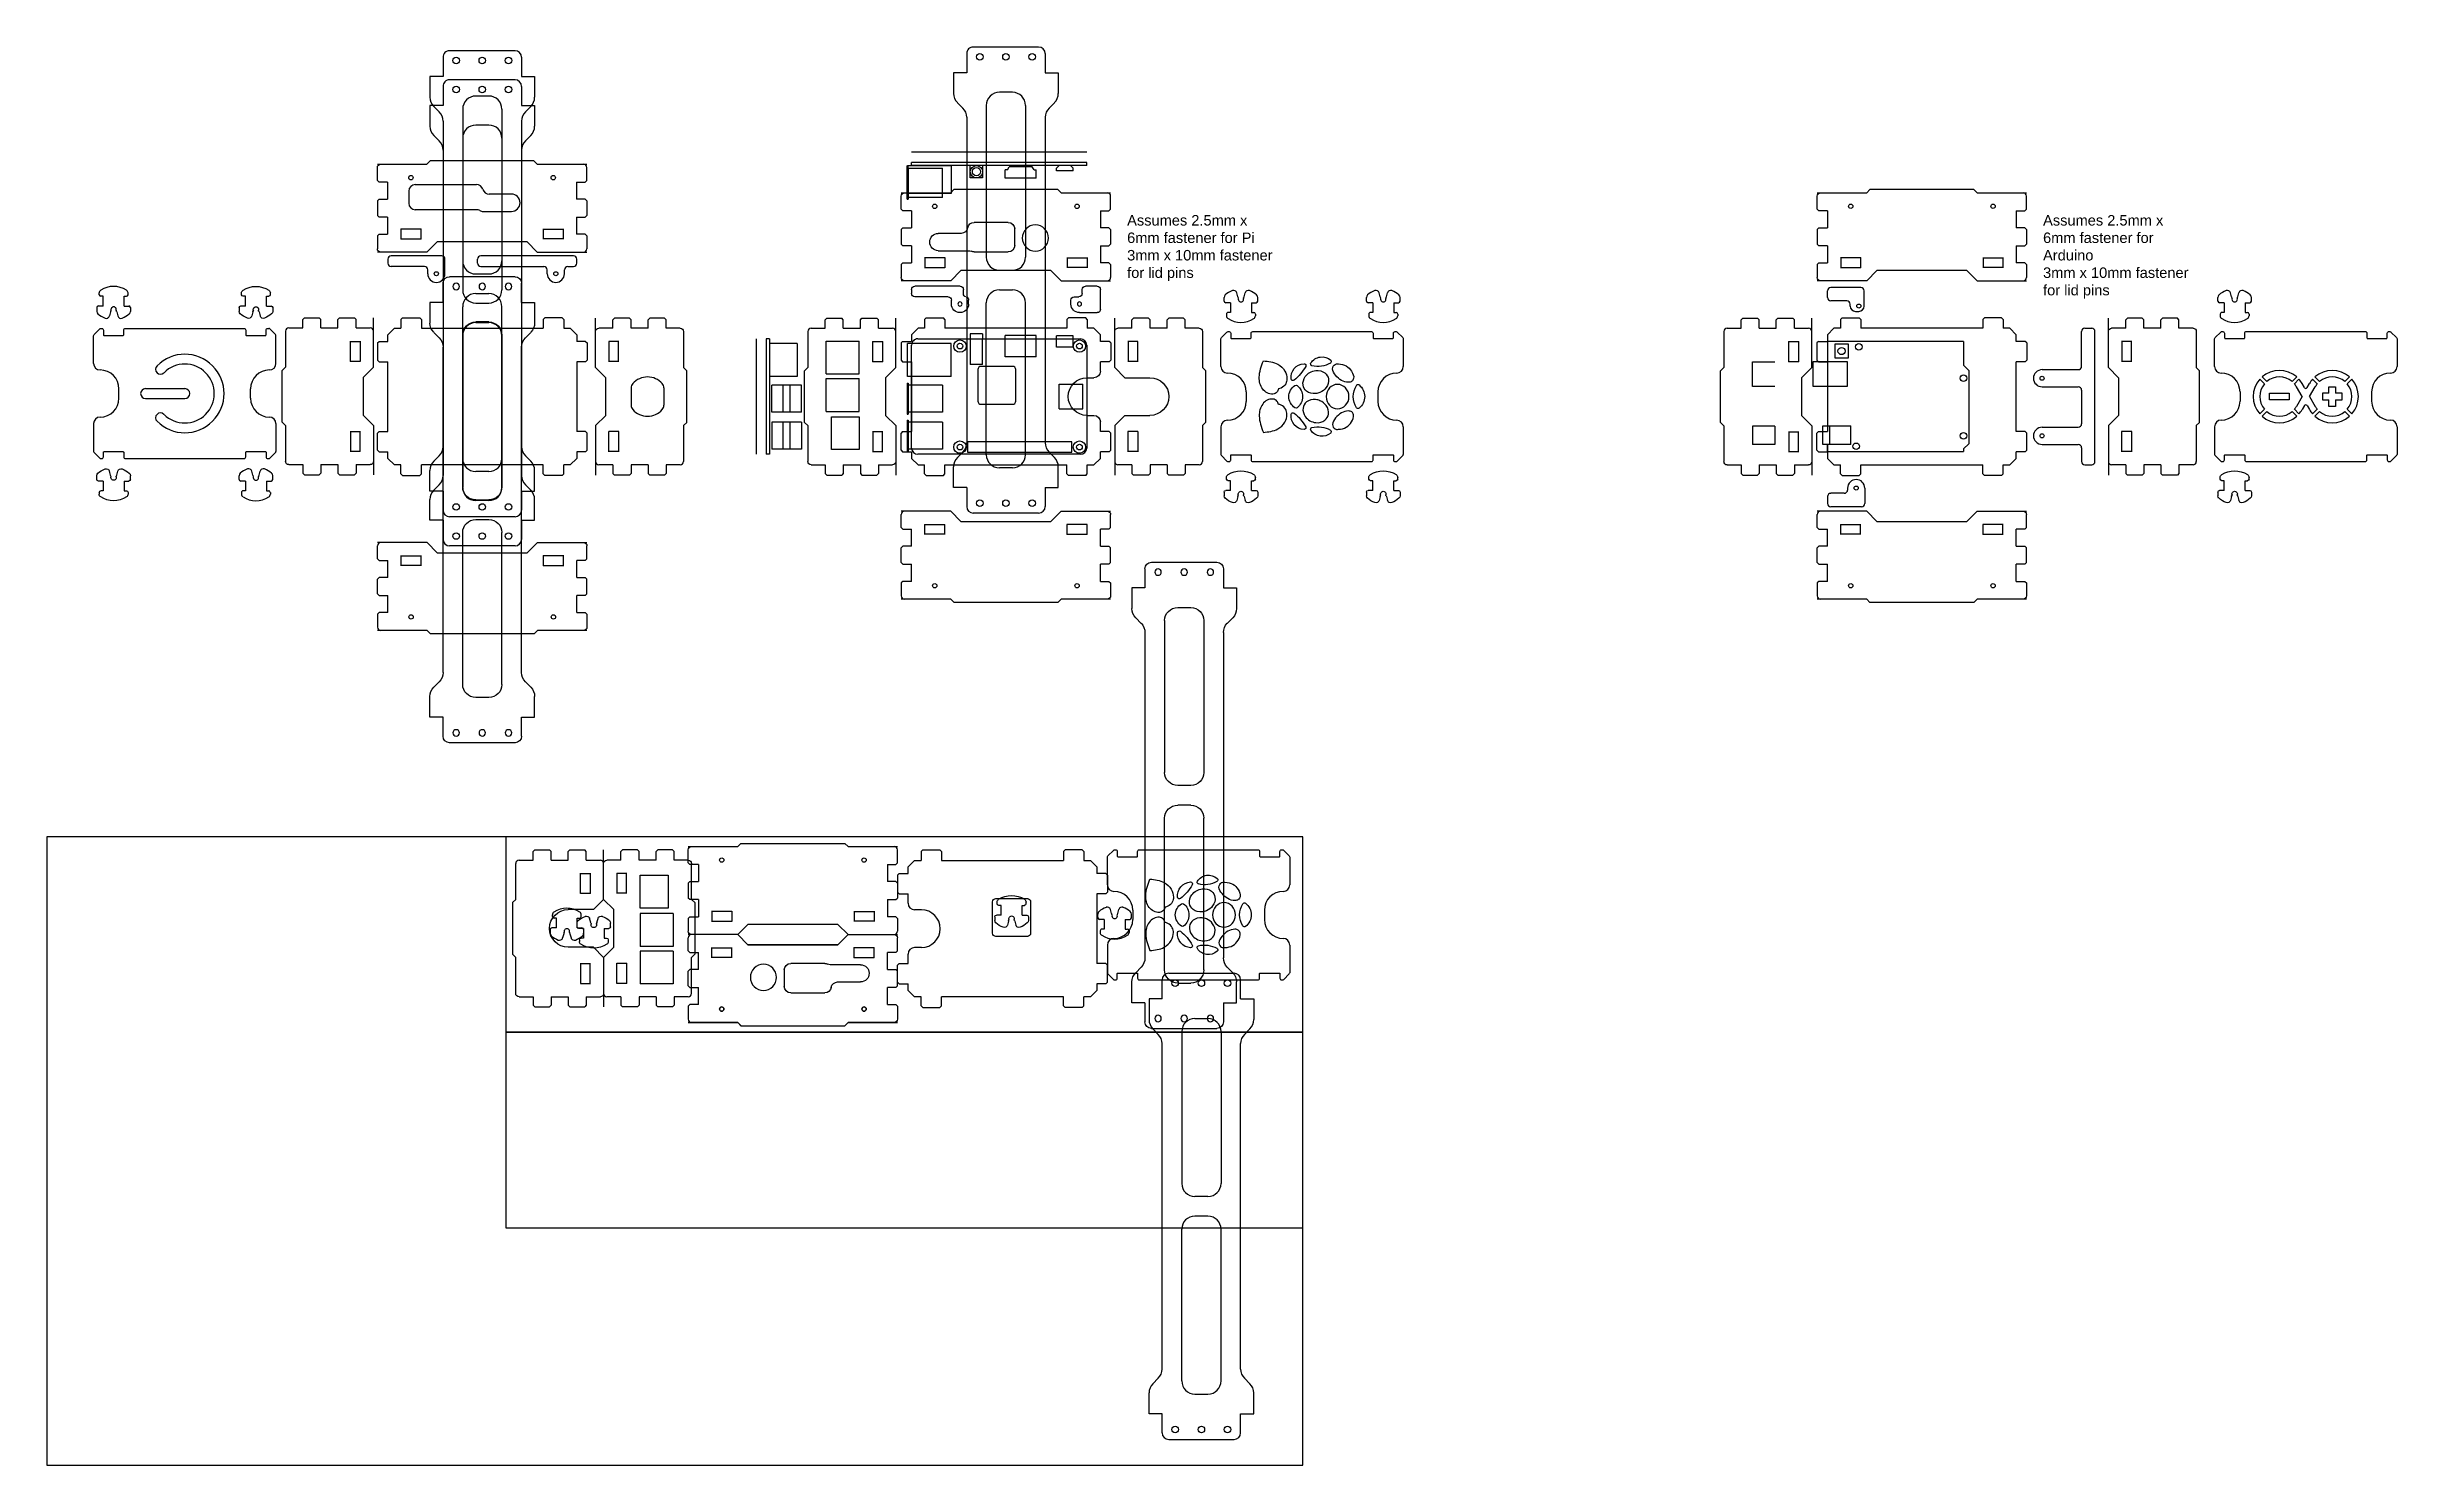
# Model space of a CAD drawing. Header units: inches. Extents: x -41 to 136, y -75 to 43.
# Drawn here: x 91.07 to 135.98, y 0.16 to 27.24 of the extents above; entities that cross this region are included whole.
import ezdxf

# ---------------------------------------------------------------- set-up
doc = ezdxf.new("R2010")
doc.units = ezdxf.units.IN
doc.header["$MEASUREMENT"] = 0
doc.layers.add('CUT', color=1, linetype='Continuous')
doc.styles.get("Standard").update_dxf_attribs({"font": 'arial.ttf'})

msp = doc.modelspace()

# ---------------------------------------------------------------- texts
at = {"char_height": 0.2, "attachment_point": 1}
for s, insert in [('Assumes 2.5mm x 6mm fastener for Pi\\P3mm x 10mm fastener\\Pfor lid pins', (111.709, 24.032)), ('Assumes 2.5mm x 6mm fastener for Arduino\\P3mm x 10mm fastener\\Pfor lid pins', (129.213, 24.032))]:
    msp.add_mtext_dynamic_manual_height_columns(s, width=2.98155, gutter_width=1, heights=[0], dxfattribs=dict(at, insert=insert))

# ---------------------------------------------------------------- blocks, each defined once
blk = doc.blocks.new('TabHole2')
for p, q in [((-0.195, 0.0925), (0.195, 0.0925)), ((-0.19, 0.0975), (-0.19, -0.0975)), ((0.19, 0.0975), (0.19, -0.0975)), ((0.195, -0.0925), (-0.195, -0.0925))]:
    blk.add_line(p, q)
blk = doc.blocks.new('TabHole')
blk.add_blockref('TabHole2', (0, 0))
blk = doc.blocks.new('FootCurve')
for p, q in [((-1.14, 0.195), (-0.945, 0)), ((-0.945, 0), (0, 0))]:
    blk.add_line(p, q)
blk = doc.blocks.new('Serration_2')
for p, q in [((0, 1.6175), (0, 1.349)), ((0, 1.349), (0.16375, 1.349)), ((0.16375, 1.349), (0.195, 1.31775)), ((0, 1.003), (0, 0.677)), ((0, 1.003), (0.16375, 1.003)), ((0.16375, 1.003), (0.195, 1.03425)), ((0.195, 1.31775), (0.195, 1.03425)), ((0, 0.677), (0.16375, 0.677)), ((0.16375, 0.677), (0.195, 0.64575)), ((0.195, 0.64575), (0.195, 0.36225)), ((0, 0.331), (0, 0.0625)), ((0, 0.331), (0.16375, 0.331)), ((0.16375, 0.331), (0.195, 0.36225))]:
    blk.add_line(p, q)
for centre, start, end in [((-0.0625, 1.6175), 0, 90), ((-0.0625, 0.0625), 270, 0)]:
    blk.add_arc(centre, 0.0625, start, end)
blk = doc.blocks.new('Back')
for p, q in [((-0.555, -0.062), (-0.492, 0)), ((-0.492, 0), (0.493, 0)), ((0.555, -0.062), (0.493, 0)), ((-0.555, -0.062), (-1.243, -0.062)), ((1.243, -0.062), (0.555, -0.062)), ((-0.36, -1.547), (-0.36, -1.068)), ((0.36, -1.547), (0.36, -1.068))]:
    blk.add_line(p, q)
for start, end in [(90, 180), (360, 90)]:
    blk.add_arc((0, -1.068), 0.36, start, end)
at = {"xscale": -1}
for name, p in [('Serration_2', (-1.305, -1.743)), ('TabHole', (-0.86, -1.395)), ('FootCurve', (-1.5, -1.743))]:
    blk.add_blockref(name, p, dxfattribs=at)
for name, p in [('Serration_2', (1.305, -1.743)), ('TabHole', (0.86, -1.395)), ('FootCurve', (1.5, -1.743))]:
    blk.add_blockref(name, p)
blk = doc.blocks.new('Front')
for p, q in [((-0.555, -0.063), (-1.243, -0.063)), ((-0.555, -0.063), (-0.493, 0)), ((-0.493, 0), (0.492, 0)), ((-0.282, -0.411), (-0.282, -1.043)), ((0.343, -0.411), (0.343, -1.043)), ((0.433, -0.411), (0.433, -1.043)), ((0.492, 0), (0.555, -0.063)), ((1.242, -0.063), (0.555, -0.063)), ((-0.384, -0.512), (-0.384, -1.043)), ((-0.384, -1.043), (-1.014, -1.043)), ((-0.282, -1.043), (0.343, -1.043)), ((0.433, -1.043), (1.058, -1.043)), ((0.36, -1.548), (-0.36, -1.548))]:
    blk.add_line(p, q)
for points in [[(-0.282, -0.411), (0.343, -0.411)], [(0.433, -0.411), (1.058, -0.411), (1.058, -1.043)], [(-1.014, -1.043), (-1.014, -0.512), (-0.384, -0.512)]]:
    blk.add_lwpolyline(points)
at = {"xscale": -1}
for name, p in [('Serration_2', (-1.305, -1.743)), ('TabHole', (-0.86, -1.395)), ('FootCurve', (-1.5, -1.743))]:
    blk.add_blockref(name, p, dxfattribs=at)
for name, p in [('Serration_2', (1.305, -1.743)), ('TabHole', (0.86, -1.395)), ('FootCurve', (1.5, -1.743))]:
    blk.add_blockref(name, p)
blk = doc.blocks.new('Serration_3')
for p, q in [((-0.03125, 1.339), (0, 1.37025)), ((0, 1.37025), (0, 1.6175)), ((-0.195, 1.339), (-0.03125, 1.339)), ((-0.195, 1.339), (-0.195, 1.013)), ((-0.03125, 1.013), (-0.195, 1.013)), ((-0.03125, 1.013), (0, 0.98175)), ((0, 0.98175), (0, 0.69825)), ((-0.195, 0.667), (-0.03125, 0.667)), ((-0.195, 0.667), (-0.195, 0.341)), ((-0.03125, 0.667), (0, 0.69825)), ((-0.03125, 0.341), (-0.195, 0.341)), ((-0.03125, 0.341), (0, 0.30975)), ((0, 0.30975), (0, 0.0625))]:
    blk.add_line(p, q)
for centre, start, end in [((-0.0625, 1.6175), 0, 90), ((-0.0625, 0.0625), 270, 0)]:
    blk.add_arc(centre, 0.0625, start, end)
blk = doc.blocks.new('Threaded3mmBolt')
blk.add_circle((0, 0), 0.042)
blk = doc.blocks.new('OtherSide')
for p, q in [((-2, -0.0625), (-1.055, -0.0625)), ((-0.9925, 0), (-1.055, -0.0625)), ((-0.9925, 0), (0.9925, 0)), ((0.9925, 0), (1.055, -0.0625)), ((1.055, -0.0625), (2, -0.0625)), ((0.86, -1.5475), (-0.86, -1.5475))]:
    blk.add_line(p, q)
at = {"xscale": -1}
for name, p in [('Serration_3', (-2, -1.7425)), ('TabHole', (-1.36, -1.395)), ('FootCurve', (-2, -1.7425))]:
    blk.add_blockref(name, p, dxfattribs=at)
for name, p in [('Serration_3', (2, -1.7425)), ('TabHole', (1.36, -1.395)), ('FootCurve', (2, -1.7425))]:
    blk.add_blockref(name, p)
at = {"layer": 'CUT'}
for p in [(-1.36, -0.32), (1.36, -0.32)]:
    blk.add_blockref('Threaded3mmBolt', p, dxfattribs=at)
blk = doc.blocks.new('Spacer')
for p, q in [((-0.75, -0.24), (-0.75, 0.125)), ((-0.625, 0.25), (0.625, 0.25)), ((0.75, -0.24), (0.75, 0.125)), ((-0.75, -0.24), (-1, -0.24)), ((-0.75, -0.24), (-1, -0.24)), ((-1, -0.24), (-1, -0.636)), ((0.75, -0.24), (1, -0.24)), ((1, -0.24), (1, -0.636)), ((-0.927, -0.813), (-0.823, -0.917)), ((-0.375, -0.865), (-0.375, -3.764)), ((-0.125, -0.615), (0.125, -0.615)), ((0.375, -0.865), (0.375, -3.764)), ((0.927, -0.813), (0.823, -0.917)), ((-0.75, -7.31), (-0.75, -1.094)), ((0.75, -7.31), (0.75, -1.094)), ((0.125, -4.014), (-0.125, -4.014)), ((0.125, -4.389), (-0.125, -4.389)), ((-0.375, -7.538), (-0.375, -4.639)), ((0.375, -7.538), (0.375, -4.639)), ((-0.927, -7.59), (-0.823, -7.486)), ((0.927, -7.59), (0.823, -7.486)), ((-1, -8.163), (-1, -7.767)), ((-0.125, -7.788), (0.125, -7.788)), ((1, -8.163), (1, -7.767)), ((-0.75, -8.163), (-1, -8.163)), ((-0.75, -8.163), (-1, -8.163)), ((-0.75, -8.528), (-0.75, -8.163)), ((0.75, -8.528), (0.75, -8.163)), ((0.75, -8.163), (1, -8.163)), ((-0.625, -8.653), (0.625, -8.653))]:
    blk.add_line(p, q)
for centre in [(-0.5, 0.062), (0, 0.062), (0.5, 0.062), (-0.5, -8.466), (0, -8.466), (0.5, -8.466)]:
    blk.add_circle(centre, 0.0625)
for centre, radius, start, end in [((-0.625, 0.125), 0.125, 90, 180), ((0.625, 0.125), 0.125, 0, 90), ((-0.75, -0.636), 0.25, 180, 225), ((-0.125, -0.865), 0.25, 90, 180), ((0.125, -0.865), 0.25, 0, 90), ((0.75, -0.636), 0.25, 315, 0), ((-1, -1.094), 0.25, 0, 45), ((1, -1.094), 0.25, 135, 180), ((-0.125, -3.764), 0.25, 180, 270), ((0.125, -3.764), 0.25, 270, 360), ((-0.125, -4.639), 0.25, 90, 180), ((0.125, -4.639), 0.25, 0, 90), ((-0.75, -7.767), 0.25, 135, 180), ((-1, -7.31), 0.25, 315, 0), ((-0.125, -7.538), 0.25, 180, 270), ((0.125, -7.538), 0.25, 270, 0), ((1, -7.31), 0.25, 180, 225), ((0.75, -7.767), 0.25, 0, 45), ((-0.625, -8.528), 0.125, 180, 270), ((0.625, -8.528), 0.125, 270, 0)]:
    blk.add_arc(centre, radius, start, end)
blk = doc.blocks.new('Baseplate')
for p, q in [((-0.5, 1.474), (-0.469, 1.505)), ((-0.5, 1.474), (-0.5, 1.305)), ((-0.469, 1.505), (-0.141, 1.505)), ((-0.141, 1.505), (-0.11, 1.474)), ((-0.11, 1.474), (-0.11, 1.305)), ((2.22, 1.474), (2.251, 1.505)), ((2.22, 1.474), (2.22, 1.305)), ((2.579, 1.505), (2.251, 1.505)), ((2.579, 1.505), (2.61, 1.474)), ((2.61, 1.474), (2.61, 1.305)), ((-0.95, 1.024), (-0.919, 1.055)), ((-0.95, 1.024), (-0.95, 0.696)), ((-0.919, 1.055), (-0.75, 1.055)), ((3.029, 1.055), (2.86, 1.055)), ((3.029, 1.055), (3.06, 1.024)), ((3.06, 1.024), (3.06, 0.696)), ((-0.95, 0.696), (-0.919, 0.665)), ((-0.919, 0.665), (-0.75, 0.665)), ((-0.75, 0.485), (-0.75, 0.665)), ((3.029, 0.665), (2.86, 0.665)), ((3.06, 0.696), (3.029, 0.665)), ((-0.495, 0.36), (-0.625, 0.36)), ((-0.495, -0.36), (-0.625, -0.36)), ((-0.95, -0.696), (-0.919, -0.665)), ((-0.95, -1.024), (-0.95, -0.696)), ((-0.919, -0.665), (-0.75, -0.665)), ((-0.75, -0.665), (-0.75, -0.485)), ((3.029, -0.665), (2.86, -0.665)), ((3.029, -0.665), (3.06, -0.696)), ((3.06, -1.024), (3.06, -0.696)), ((-0.919, -1.055), (-0.95, -1.024)), ((-0.919, -1.055), (-0.75, -1.055)), ((-0.5, -1.474), (-0.5, -1.305)), ((-0.11, -1.474), (-0.11, -1.305)), ((2.22, -1.474), (2.22, -1.305)), ((2.61, -1.474), (2.61, -1.305)), ((3.029, -1.055), (2.86, -1.055)), ((3.06, -1.024), (3.029, -1.055)), ((-0.469, -1.505), (-0.5, -1.474)), ((-0.469, -1.505), (-0.141, -1.505)), ((-0.141, -1.505), (-0.11, -1.474)), ((2.251, -1.505), (2.22, -1.474)), ((2.579, -1.505), (2.251, -1.505)), ((2.61, -1.474), (2.579, -1.505))]:
    blk.add_line(p, q)
for points in [[(-0.75, 1.055), (-0.75, 1.18), (-0.625, 1.305), (-0.5, 1.305)], [(-0.11, 1.305), (2.22, 1.305)], [(2.61, 1.305), (2.735, 1.305), (2.86, 1.18), (2.86, 1.055)], [(2.86, 0.665), (2.86, -0.665)], [(-0.5, -1.305), (-0.625, -1.305), (-0.75, -1.18), (-0.75, -1.055)], [(2.22, -1.305), (-0.11, -1.305)], [(2.86, -1.055), (2.86, -1.18), (2.735, -1.305), (2.61, -1.305)]]:
    blk.add_lwpolyline(points)
blk.add_lwpolyline([(0.93, 0.577), (1.53, 0.577, -0.414214), (1.592, 0.515), (1.592, -0.085, -0.414214), (1.53, -0.148), (0.93, -0.148, -0.414214), (0.867, -0.085), (0.867, 0.515, -0.414214)], format="xyb", close=True)
for centre, radius, start, end in [((-0.625, 0.485), 0.125, 180, 270), ((-0.495, 0), 0.36, 270, 90), ((-0.625, -0.485), 0.125, 90, 180)]:
    blk.add_arc(centre, radius, start, end)
blk = doc.blocks.new('Side')
for p, q in [((-0.992, 0), (0.993, 0)), ((0.993, 0), (1.055, -0.063)), ((-1.055, -0.063), (-2, -0.063)), ((-1.055, -0.063), (-0.992, 0)), ((2, -0.063), (1.055, -0.063)), ((-0.167, -1.066), (-0.167, -0.753)), ((-0.042, -0.628), (0.608, -0.628)), ((0.855, -0.837), (1.292, -0.837)), ((0.608, -1.191), (-0.042, -1.191)), ((1.292, -1.167), (0.714, -1.167))]:
    blk.add_line(p, q)
blk.add_lwpolyline([(-0.86, -1.548), (0.86, -1.548)])
blk.add_circle((-0.563, -0.925), 0.25)
for centre, radius, start, end in [((-0.042, -0.753), 0.125, 90, 180), ((0.608, -0.753), 0.125, 9.5893, 90), ((0.855, -0.712), 0.125, 189.5893, 270), ((1.292, -1.002), 0.165, 270, 90), ((-0.042, -1.066), 0.125, 180, 270), ((0.608, -1.066), 0.125, 270, 295.0078), ((0.714, -1.292), 0.125, 90, 115.0078)]:
    blk.add_arc(centre, radius, start, end)
at = {"xscale": -1}
for name, p in [('Serration_3', (-2, -1.743)), ('TabHole', (-1.36, -1.395)), ('FootCurve', (-2, -1.743))]:
    blk.add_blockref(name, p, dxfattribs=at)
for name, p in [('Serration_3', (2, -1.743)), ('TabHole', (1.36, -1.395)), ('FootCurve', (2, -1.743))]:
    blk.add_blockref(name, p)
at = {"layer": 'CUT', "xscale": -1}
for p in [(-1.36, -0.32), (1.36, -0.32)]:
    blk.add_blockref('Threaded3mmBolt', p, dxfattribs=at)
blk = doc.blocks.new('RaspPi')
for p, q in [((0, -25), (0, 25)), ((3, 28), (82, 28)), ((57.8, 27), (7.2, 27)), ((7.2, 27), (7.2, 22)), ((57.8, 22), (57.8, 27)), ((70, 12.4), (70, 25.5)), ((70, 25.5), (87.2, 25.5)), ((85, 25), (85, -25)), ((86.6, 11.5), (86.6, 26.5)), ((87.2, 26.5), (86.6, 26.5)), ((87.2, 11.5), (87.2, 26.5)), ((138.5, 25.5), (152.8, 25.5)), ((138.5, 12.4), (138.5, 25.5)), ((143.9, 25.5), (143.9, 12.4)), ((147.4, 25.5), (147.4, 12.4)), ((152.8, 12.4), (152.8, 25.5)), ((154, -28), (154, 28)), ((154, 28), (155.5, 28)), ((155.5, -28), (155.5, 28)), ((160.5, -28), (160.5, 28)), ((7.2, 22), (57.8, 22)), ((70, 12.4), (87.2, 12.4)), ((87.2, 11.5), (86.6, 11.5)), ((138.5, 12.4), (152.8, 12.4)), ((13.3, 6), (1.9, 6)), ((1.9, 6), (1.9, -6)), ((13.3, 6), (13.3, -6)), ((70, -5.6), (70, 7.5)), ((70, 7.5), (87.2, 7.5)), ((86.6, -6.5), (86.6, 8.5)), ((87.2, 8.5), (86.6, 8.5)), ((87.2, -6.5), (87.2, 8.5)), ((138.5, 7.5), (152.8, 7.5)), ((138.5, 7.5), (138.5, -5.6)), ((143.9, 7.5), (143.9, -5.6)), ((147.4, 7.5), (147.4, -5.6)), ((152.8, 7.5), (152.8, -5.6)), ((13.3, -6), (1.9, -6)), ((65.7, -9.8), (65.7, -25.8)), ((65.7, -9.8), (87, -9.8)), ((70, -5.6), (87.2, -5.6)), ((87.2, -6.5), (86.6, -6.5)), ((87, -9.8), (87, -25.8)), ((138.5, -5.6), (152.8, -5.6)), ((140.5, -25.8), (140.5, -9.8)), ((140.5, -9.8), (154, -9.8)), ((24.5, -19.3), (24.5, -29.6)), ((24.5, -19.3), (39.5, -19.3)), ((39.5, -19.3), (39.5, -29.6)), ((50.5, -15.5), (56.5, -15.5)), ((50.5, -15.5), (50.5, -28)), ((56.5, -28), (56.5, -15.5)), ((82, -28), (3, -28)), ((6.6, -23.9), (6.6, -29.5)), ((6.6, -23.9), (14.6, -23.9)), ((6.6, -29.5), (14.6, -29.5)), ((14.6, -23.9), (14.6, -29.5)), ((24.5, -29.6), (39.5, -29.6)), ((50.5, -30.5), (50.5, -28)), ((50.5, -30.5), (56.5, -30.5)), ((56.5, -30.5), (56.5, -28)), ((65.7, -25.8), (87, -25.8)), ((140.5, -25.8), (154, -25.8)), ((154, -28), (155.5, -28)), ((65.7, -98.6), (87, -98.6)), ((65.7, -112.1), (65.7, -98.6)), ((70, -96.6), (87.2, -96.6)), ((70, -96.6), (70, -110.9)), ((86.6, -96.6), (86.6, -95.7)), ((87.2, -95.7), (86.6, -95.7)), ((86.6, -110.9), (86.6, -96.6)), ((87, -98.6), (87, -112.1)), ((87.2, -95.7), (87.2, -111.9)), ((0, -112.1), (0, -113.6)), ((0, -112.1), (85, -112.1)), ((0, -113.6), (85, -113.6)), ((6.6, -109.6), (14.6, -109.6)), ((6.6, -109.6), (6.6, -110.9)), ((6.6, -110.9), (7.8, -112.1)), ((14.6, -110.9), (13.3, -112.1)), ((14.6, -109.6), (14.6, -110.9)), ((24.5, -106), (39.5, -106)), ((24.5, -106), (24.5, -110)), ((25.5, -110), (24.5, -110)), ((25.5, -110), (26.4, -111.5)), ((26.4, -111.5), (37.6, -111.5)), ((38.5, -110), (37.6, -111.5)), ((38.5, -110), (39.5, -110)), ((39.5, -106), (39.5, -110)), ((50.5, -112.1), (50.5, -106.1)), ((50.5, -106.1), (56.5, -106.1)), ((56.5, -106.1), (56.5, -112.1)), ((87, -112.1), (65.7, -112.1)), ((86.6, -110.9), (70, -110.9)), ((85, -112.1), (85, -113.6)), ((86.6, -110.9), (86.6, -111.9)), ((87.2, -111.9), (86.6, -111.9)), ((0, -118.6), (85, -118.6))]:
    blk.add_line(p, q)
for centre, radius in [((3.5, 24.5), 3), ((3.5, 24.5), 1.38), ((61.5, 24.5), 3), ((61.5, 24.5), 1.38), ((3.5, -24.5), 3), ((61.5, -24.5), 3), ((3.5, -24.5), 1.38), ((61.5, -24.5), 1.38), ((53.5, -109.1), 3), ((53.5, -109.1), 2)]:
    blk.add_circle(centre, radius)
for centre, start, end in [((3, 25), 90, 180), ((82, 25), 0, 90), ((3, -25), 180, 270), ((82, -25), 270, 0)]:
    blk.add_arc(centre, 3, start, end)
blk = doc.blocks.new('PiSymbol')
at = {"layer": 'CUT'}
for centre, radius, start, end in [((0.013, 0.167), 0.262, 92.8357, 144.9719), ((-0.013, 0.167), 0.262, 35.0281, 87.1643), ((-0.477, -0.169), 0.237, 122.6242, 221.611), ((-0.587, 0.003), 0.0327, 13.7258, 122.6242), ((-0.997, -0.097), 0.454, 330.5094, 13.7258), ((-0.346, 0.142), 0.246, 83.4596, 177.2954), ((-0.559, 0.152), 0.0327, 177.2954, 299.1813), ((-0.95, 0.853), 0.836, 299.1813, 321.5738), ((-0.321, 0.354), 0.0327, 321.5738, 83.4596), ((-0.175, 0.298), 0.0327, 144.9719, 216.5639), ((-0.009, 0.422), 0.239, 216.5639, 272.151), ((0.009, 0.422), 0.239, 267.849, 323.4361), ((0.175, 0.298), 0.0327, 323.4361, 35.0281), ((0.321, 0.354), 0.0327, 96.5404, 218.4262), ((0.95, 0.853), 0.836, 218.4262, 240.8187), ((0.345, 0.142), 0.246, 2.7046, 96.5404), ((0.558, 0.152), 0.0327, 240.8187, 2.7046), ((0.996, -0.097), 0.454, 166.2742, 209.4906), ((0.587, 0.003), 0.0327, 57.3758, 166.2742), ((0.477, -0.169), 0.237, 318.389, 57.3758), ((-0.63, -0.304), 0.0327, 221.611, 330.5094), ((0.629, -0.304), 0.0327, 209.4906, 318.389), ((-0.184, -0.816), 0.0327, 119.122, 218.8394), ((0.002, -0.666), 0.272, 218.8394, 269.4443), ((0.024, -1.19), 0.461, 93.055, 119.122), ((-0.025, -1.19), 0.461, 60.878, 86.945), ((-0.003, -0.666), 0.272, 270.5557, 321.1606), ((0.184, -0.816), 0.0327, 321.1606, 60.878)]:
    blk.add_arc(centre, radius, start, end, dxfattribs=at)
blk.add_ellipse((0, -0.449), major_axis=(-0.22, 0), ratio=0.930887, dxfattribs=at)
for points, knots in [([(-0.14, 0.613), (-0.118, 0.62), (-0.07, 0.635), (-0.02, 0.757), (-0.125, 0.929), (-0.38, 0.984), (-0.547, 0.921), (-0.644, 0.885)], [0.8936892, 0.8936892, 0.8936892, 0.8936892, 0.9636226, 1.0498183, 1.2668456, 1.5012888, 1.8271198, 1.8271198, 1.8271198, 1.8271198]), ([(-0.644, 0.885), (-0.635, 0.795), (-0.618, 0.644), (-0.477, 0.493), (-0.338, 0.451), (-0.222, 0.477), (-0.155, 0.542), (-0.144, 0.596), (-0.14, 0.613)], [0, 0, 0, 0, 0.2810917, 0.4696819, 0.623563, 0.7199689, 0.8387473, 0.8936892, 0.8936892, 0.8936892, 0.8936892]), ([(0.139, 0.613), (0.117, 0.62), (0.068, 0.635), (0.018, 0.757), (0.124, 0.929), (0.379, 0.984), (0.546, 0.921), (0.643, 0.885)], [0.8936892, 0.8936892, 0.8936892, 0.8936892, 0.9636226, 1.0498183, 1.2668456, 1.5012888, 1.8271198, 1.8271198, 1.8271198, 1.8271198]), ([(0.643, 0.885), (0.633, 0.795), (0.617, 0.644), (0.475, 0.493), (0.337, 0.451), (0.221, 0.477), (0.154, 0.542), (0.142, 0.596), (0.139, 0.613)], [0, 0, 0, 0, 0.2810917, 0.4696819, 0.623563, 0.7199689, 0.8387473, 0.8936892, 0.8936892, 0.8936892, 0.8936892]), ([(-0.054, -0.055), (-0.057, -0.081), (-0.076, -0.154), (-0.156, -0.26), (-0.308, -0.309), (-0.452, -0.224), (-0.492, -0.038), (-0.392, 0.138), (-0.215, 0.194), (-0.071, 0.11), (-0.049, 0.002), (-0.054, -0.055), (-0.054, -0.055)], [0.094843, 0.094843, 0.094843, 0.094843, 0.179843, 0.331355, 0.501424, 0.633474, 0.814835, 1.047571, 1.214714, 1.349568, 1.527963, 1.528765, 1.528765, 1.528765, 1.528765]), ([(0.053, -0.055), (0.056, -0.081), (0.075, -0.154), (0.155, -0.26), (0.307, -0.309), (0.451, -0.224), (0.491, -0.038), (0.391, 0.138), (0.214, 0.194), (0.07, 0.11), (0.049, 0.002), (0.053, -0.055), (0.053, -0.055)], [0.094843, 0.094843, 0.094843, 0.094843, 0.179843, 0.331355, 0.501424, 0.633474, 0.814835, 1.047571, 1.214714, 1.349568, 1.527963, 1.528765, 1.528765, 1.528765, 1.528765])]:
    blk.add_open_spline(points, degree=3, knots=knots, dxfattribs=at)
for points in [[(-0.549, -0.371), (-0.5, -0.358), (-0.384, -0.414), (-0.292, -0.519), (-0.258, -0.646), (-0.275, -0.706), (-0.327, -0.737), (-0.455, -0.702), (-0.551, -0.607), (-0.588, -0.466), (-0.58, -0.404), (-0.549, -0.371)], [(0.549, -0.371), (0.5, -0.358), (0.384, -0.414), (0.292, -0.519), (0.258, -0.646), (0.274, -0.706), (0.327, -0.737), (0.455, -0.702), (0.55, -0.607), (0.588, -0.466), (0.58, -0.404), (0.549, -0.371)]]:
    blk.add_spline(points, degree=3, dxfattribs=at)
blk = doc.blocks.new('Lid2')
for p, q in [((-1.258, -1.075), (-1.258, -1.255)), ((1.257, -1.075), (1.257, -1.255)), ((1.742, -1.74), (1.742, -2.269)), ((1.627, -2.398), (1.733, -2.292))]:
    blk.add_line(p, q)
for points in [[(-1.742, -0.59), (-1.742, -0.06, -0.198912), (-1.733, -0.038), (-1.627, 0.068, -0.198912), (-1.605, 0.078), (-1.586, 0.078, -0.414214), (-1.555, 0.046), (-1.555, -0.039, 0.414214), (-1.539, -0.055), (-1.181, -0.055, 0.414214), (-1.165, -0.039), (-1.165, 0.046, -0.414214), (-1.134, 0.078), (1.134, 0.078, -0.414214), (1.165, 0.046), (1.165, -0.039, 0.414214), (1.181, -0.055), (1.539, -0.055, 0.414214), (1.555, -0.039), (1.555, 0.046, -0.414214), (1.586, 0.078), (1.605, 0.078, -0.198912), (1.627, 0.068), (1.733, -0.038, -0.198912), (1.742, -0.06), (1.742, -0.59)], [(-1.742, -1.74), (-1.742, -2.269, 0.198912), (-1.733, -2.292), (-1.627, -2.398, 0.198912), (-1.605, -2.407), (-1.586, -2.407, 0.414214), (-1.555, -2.376), (-1.555, -2.29, -0.414214), (-1.539, -2.275), (-1.181, -2.275, -0.414214), (-1.165, -2.29), (-1.165, -2.376, 0.414214), (-1.134, -2.407), (1.134, -2.407, 0.414214), (1.165, -2.376), (1.165, -2.29, -0.414214), (1.181, -2.275), (1.539, -2.275, -0.414214), (1.555, -2.29), (1.555, -2.376, 0.414214), (1.586, -2.407), (1.605, -2.407)]]:
    blk.add_lwpolyline(points, format="xyb")
for centre, radius, start, end in [((-1.618, -0.59), 0.125, 180, 270), ((-1.618, -1.075), 0.36, 0, 90), ((1.617, -1.075), 0.36, 90, 180), ((1.617, -0.59), 0.125, 270, 0), ((-1.618, -1.255), 0.36, 270, 0), ((1.617, -1.255), 0.36, 180, 270), ((-1.618, -1.74), 0.125, 90, 180), ((1.617, -1.74), 0.125, 0, 90), ((1.605, -2.376), 0.0312, 270, 315), ((1.711, -2.269), 0.0312, 315, 0)]:
    blk.add_arc(centre, radius, start, end)
at = {"xscale": -1.062354987448263, "yscale": 1.062354987448263, "zscale": 1.062354987448263, "rotation": 90}
blk.add_blockref('PiSymbol', (0.009, -1.165), dxfattribs=at)
blk = doc.blocks.new('Latch')
for p, q in [((-0.276, 0.026), (-0.276, 0.06)), ((0.276, 0.026), (0.276, 0.06)), ((-0.32, -0.221), (-0.32, -0.293)), ((-0.2, -0.19), (-0.289, -0.19)), ((-0.2, -0.005), (-0.244, -0.005)), ((-0.2, -0.19), (-0.2, -0.005)), ((-0.06, -0.304), (-0.081, -0.38)), ((0.06, -0.304), (0.081, -0.38)), ((0.2, -0.19), (0.2, -0.005)), ((0.2, -0.005), (0.244, -0.005)), ((0.2, -0.19), (0.289, -0.19)), ((0.32, -0.221), (0.32, -0.293))]:
    blk.add_line(p, q)
for centre, radius, start, end in [((-0.213, 0.06), 0.0625, 123.1255, 180), ((-0.244, 0.026), 0.0312, 180, 270), ((0, -0.267), 0.452, 56.8745, 123.1255), ((0.244, 0.026), 0.0312, 270, 0), ((0.213, 0.06), 0.0625, 0, 56.8745), ((-0.289, -0.221), 0.0312, 90, 180), ((-0.258, -0.293), 0.0625, 180, 228.6806), ((0, 0), 0.452, 228.6806, 248.7914), ((-0.141, -0.364), 0.0625, 248.7914, 345), ((0, -0.32), 0.0625, 146.1714, 165), ((0, -0.258), 0.052, 343.6762, 196.3238), ((-0.065, -0.277), 0.0156, 326.1714, 16.3238), ((0.065, -0.277), 0.0156, 163.6762, 213.8286), ((0, -0.32), 0.0625, 15, 33.8286), ((0.141, -0.364), 0.0625, 195, 291.2086), ((0, 0), 0.452, 291.2086, 311.3194), ((0.289, -0.221), 0.0312, 0, 90), ((0.258, -0.293), 0.0625, 311.3194, 0)]:
    blk.add_arc(centre, radius, start, end)
blk = doc.blocks.new('BatteryBack')
for p, q in [((-0.881, 0.555), (-0.881, 1.243)), ((-0.881, 0.555), (-0.943, 0.493)), ((-0.943, 0.493), (-0.943, -0.493)), ((-0.506, -0.165), (-0.506, 0.165)), ((0.119, -0.165), (0.119, 0.165)), ((0.604, 0.36), (0.604, -0.36)), ((-0.881, -0.555), (-0.943, -0.493)), ((-0.881, -1.242), (-0.881, -0.555))]:
    blk.add_line(p, q)
for centre, radius, start, end in [((-0.381, 0.165), 0.125, 138.5904, 180), ((-0.193, 0), 0.375, 41.4096, 138.5904), ((-0.006, 0.165), 0.125, 0, 41.4096), ((-0.381, -0.165), 0.125, 180, 221.4096), ((-0.193, 0), 0.375, 221.4096, 318.5904), ((-0.006, -0.165), 0.125, 318.5904, 0)]:
    blk.add_arc(centre, radius, start, end)
at = {"rotation": 90}
for name, p in [('Serration_2', (0.799, 1.305)), ('FootCurve', (0.799, 1.5)), ('TabHole', (0.452, 0.86))]:
    blk.add_blockref(name, p, dxfattribs=at)
at = {"xscale": -1, "rotation": 90}
for name, p in [('FootCurve', (0.799, -1.5)), ('TabHole', (0.452, -0.86)), ('Serration_2', (0.799, -1.305))]:
    blk.add_blockref(name, p, dxfattribs=at)
blk = doc.blocks.new('PowerBase')
for p, q in [((-3.36, 1.47375), (-3.32875, 1.505)), ((-3.36, 1.47375), (-3.36, 1.305)), ((-3.32875, 1.505), (-3.00125, 1.505)), ((-3.00125, 1.505), (-2.97, 1.47375)), ((-2.97, 1.47375), (-2.97, 1.305)), ((-0.64, 1.47375), (-0.60875, 1.505)), ((-0.64, 1.47375), (-0.64, 1.305)), ((-0.28125, 1.505), (-0.60875, 1.505)), ((-0.28125, 1.505), (-0.25, 1.47375)), ((-0.25, 1.47375), (-0.25, 1.305)), ((-3.81, 1.02375), (-3.77875, 1.055)), ((-3.81, 1.02375), (-3.81, 0.69625)), ((-3.77875, 1.055), (-3.61, 1.055)), ((0.16875, 1.055), (0, 1.055)), ((0.16875, 1.055), (0.2, 1.02375)), ((0.2, 1.02375), (0.2, 0.69625)), ((-3.81, 0.69625), (-3.77875, 0.665)), ((-3.77875, 0.665), (-3.61, 0.665)), ((-3.61, -0.665), (-3.61, 0.665)), ((0.16875, 0.665), (0, 0.665)), ((0.2, 0.69625), (0.16875, 0.665)), ((-3.81, -0.69625), (-3.77875, -0.665)), ((-3.81, -1.02375), (-3.81, -0.69625)), ((-3.77875, -0.665), (-3.61, -0.665)), ((0.16875, -0.665), (0, -0.665)), ((0.16875, -0.665), (0.2, -0.69625)), ((0.2, -1.02375), (0.2, -0.69625)), ((-3.77875, -1.055), (-3.81, -1.02375)), ((-3.77875, -1.055), (-3.61, -1.055)), ((-3.36, -1.47375), (-3.36, -1.305)), ((-2.97, -1.47375), (-2.97, -1.305)), ((-0.64, -1.47375), (-0.64, -1.305)), ((-0.25, -1.47375), (-0.25, -1.305)), ((0.16875, -1.055), (0, -1.055)), ((0.2, -1.02375), (0.16875, -1.055)), ((-3.32875, -1.505), (-3.36, -1.47375)), ((-3.32875, -1.505), (-3.00125, -1.505)), ((-3.00125, -1.505), (-2.97, -1.47375)), ((-0.60875, -1.505), (-0.64, -1.47375)), ((-0.28125, -1.505), (-0.60875, -1.505)), ((-0.25, -1.47375), (-0.28125, -1.505))]:
    blk.add_line(p, q)
for points in [[(-3.61, 1.055), (-3.61, 1.18), (-3.485, 1.305), (-3.36, 1.305)], [(-2.97, 1.305), (-0.64, 1.305)], [(-0.25, 1.305), (-0.125, 1.305), (0, 1.18), (0, 1.055)], [(0, 0.665), (0, -0.665)], [(-3.36, -1.305), (-3.485, -1.305), (-3.61, -1.18), (-3.61, -1.055)], [(-0.64, -1.305), (-2.97, -1.305)], [(0, -1.055), (0, -1.18), (-0.125, -1.305), (-0.25, -1.305)]]:
    blk.add_lwpolyline(points)
blk = doc.blocks.new('Power_Front')
for p, q in [((-0.555, 1.485), (-1.2425, 1.485)), ((-0.555, 1.485), (-0.4925, 1.5475)), ((-0.4925, 1.5475), (0.4925, 1.5475)), ((0.4925, 1.5475), (0.555, 1.485)), ((1.2425, 1.485), (0.555, 1.485)), ((0.36, 0), (-0.36, 0))]:
    blk.add_line(p, q)
at = {"xscale": -1}
for name, p in [('Serration_2', (-1.305, -0.195)), ('TabHole', (-0.86, 0.1525)), ('FootCurve', (-1.5, -0.195))]:
    blk.add_blockref(name, p, dxfattribs=at)
for name, p in [('Serration_2', (1.305, -0.195)), ('FootCurve', (1.5, -0.195)), ('TabHole', (0.86, 0.1525))]:
    blk.add_blockref(name, p)
blk = doc.blocks.new('Power_lid')
for p, q in [((-0.09, -0.36), (0.09, -0.36)), ((-0.094, -0.868), (-0.094, -1.618)), ((0.094, -0.868), (0.094, -1.618)), ((-0.09, -2.875), (0.09, -2.875)), ((-1.233, -3.244), (-1.127, -3.351)), ((-0.575, -3.36), (-1.105, -3.36)), ((0.575, -3.36), (1.105, -3.36)), ((1.233, -3.244), (1.127, -3.351))]:
    blk.add_line(p, q)
for points in [[(-0.575, 0.125), (-1.105, 0.125, 0.198912), (-1.127, 0.116), (-1.233, 0.009, 0.198912), (-1.243, -0.013), (-1.243, -0.031, 0.414214), (-1.211, -0.062), (-1.126, -0.062, -0.414214), (-1.11, -0.078), (-1.11, -0.437, -0.414214), (-1.126, -0.452), (-1.211, -0.452, 0.414214), (-1.243, -0.484), (-1.243, -2.751, 0.414214), (-1.211, -2.783), (-1.126, -2.783, -0.414214), (-1.11, -2.798), (-1.11, -3.157, -0.414214), (-1.126, -3.173), (-1.211, -3.173, 0.414214), (-1.243, -3.204), (-1.243, -3.222)], [(0.575, 0.125), (1.105, 0.125, -0.198912), (1.127, 0.116), (1.233, 0.009, -0.198912), (1.243, -0.013), (1.243, -0.031, -0.414214), (1.211, -0.062), (1.126, -0.062, 0.414214), (1.11, -0.078), (1.11, -0.437, 0.414214), (1.126, -0.452), (1.211, -0.452, -0.414214), (1.243, -0.484), (1.243, -2.751, -0.414214), (1.211, -2.783), (1.126, -2.783, 0.414214), (1.11, -2.798), (1.11, -3.157, 0.414214), (1.126, -3.173), (1.211, -3.173, -0.414214), (1.243, -3.204), (1.243, -3.222)]]:
    blk.add_lwpolyline(points, format="xyb")
for centre, radius, start, end in [((-0.575, 0), 0.125, 0, 90), ((-0.09, 0), 0.36, 180, 270), ((0.09, 0), 0.36, 270, 0), ((0.575, 0), 0.125, 90, 180), ((0, -0.868), 0.0938, 0, 180), ((0, -1.618), 0.75, 135, 45), ((0, -1.618), 0.562, 135, 45), ((-0.464, -1.153), 0.0937, 315, 135), ((0.464, -1.153), 0.0937, 45, 225), ((0, -1.618), 0.0937, 180, 0), ((-0.09, -3.235), 0.36, 90, 180), ((0.09, -3.235), 0.36, 0, 90), ((-1.211, -3.222), 0.0312, 180, 225), ((-1.105, -3.329), 0.0312, 225, 270), ((-0.575, -3.235), 0.125, 270, 0), ((0.575, -3.235), 0.125, 180, 270), ((1.105, -3.329), 0.0312, 270, 315), ((1.211, -3.222), 0.0312, 315, 0)]:
    blk.add_arc(centre, radius, start, end)
blk = doc.blocks.new('Power_Side')
for p, q in [((-2, 0.062), (-1.055, 0.062)), ((-0.992, 0.125), (-1.055, 0.062)), ((0.992, 0.125), (-0.992, 0.125)), ((1.055, 0.062), (0.992, 0.125)), ((1.055, 0.062), (2, 0.062)), ((-1.275, -0.328), (-0.105, -0.328)), ((-1.4, -0.452), (-1.4, -0.682)), ((-0.105, -0.807), (-1.275, -0.807)), ((0.019, -0.84), (0.561, -0.84)), ((0.561, -0.51), (0.136, -0.51))]:
    blk.add_line(p, q)
blk.add_lwpolyline([(0.86, -1.423), (-0.86, -1.423)])
for centre, radius, start, end in [((-1.275, -0.452), 0.125, 90, 180), ((-0.105, -0.452), 0.125, 15.7595, 90), ((0.136, -0.385), 0.125, 195.7595, 270), ((-1.275, -0.682), 0.125, 180, 270), ((-0.105, -0.932), 0.125, 60.2732, 90), ((0.019, -0.715), 0.125, 240.2732, 270), ((0.561, -0.675), 0.165, 270, 90)]:
    blk.add_arc(centre, radius, start, end)
at = {"xscale": -1}
for name, p in [('Serration_3', (-2, -1.618)), ('TabHole', (-1.36, -1.27)), ('FootCurve', (-2, -1.618))]:
    blk.add_blockref(name, p, dxfattribs=at)
for name, p in [('Serration_3', (2, -1.618)), ('TabHole', (1.36, -1.27)), ('FootCurve', (2, -1.618))]:
    blk.add_blockref(name, p)
at = {"layer": 'CUT'}
for p in [(-1.36, -0.195), (1.36, -0.195)]:
    blk.add_blockref('Threaded3mmBolt', p, dxfattribs=at)
blk = doc.blocks.new('Spacer_Front')
for p, q in [((-0.4, -0.102), (-0.4, 0.278)), ((-0.4, 0.2), (-0.4, 0.2)), ((-0.337, 0.34), (-0.115, 0.34)), ((-0.053, 0.2), (-0.053, 0.278)), ((-0.053, 0.2), (-0.053, 0.2)), ((0.102, 0.138), (0.01, 0.138)), ((0.164, 0), (0.164, 0.075)), ((0, -0.164), (-0.337, -0.164))]:
    blk.add_line(p, q)
blk.add_circle((0, 0), 0.0392)
for centre, radius, start, end in [((-0.337, 0.278), 0.0625, 90, 180), ((-0.115, 0.278), 0.0625, 0, 90), ((0.01, 0.2), 0.0625, 180, 270), ((0, 0), 0.164, 270, 0), ((0.102, 0.075), 0.0625, 0, 90), ((-0.337, -0.102), 0.0625, 180, 270)]:
    blk.add_arc(centre, radius, start, end)
blk = doc.blocks.new('Spacer_Front2')
for p, q in [((-0.164, 0), (-0.164, 0.075)), ((-0.065, 0.198), (-0.065, 0.278)), ((-0.065, 0.2), (-0.065, 0.2)), ((-0.002, 0.34), (0.864, 0.34)), ((0.164, 0), (0.164, 0.075)), ((0.227, 0.138), (0.864, 0.138)), ((0.927, 0.278), (0.927, 0.2)), ((0.927, 0.2), (0.927, 0.2))]:
    blk.add_line(p, q)
blk.add_circle((0, 0), 0.0392)
for centre, radius, start, end in [((-0.102, 0.075), 0.0625, 101.924, 180), ((0, 0), 0.164, 180, 0), ((-0.127, 0.198), 0.0625, 281.924, 0), ((-0.002, 0.278), 0.0625, 90, 180), ((0.227, 0.075), 0.0625, 90, 180), ((0.864, 0.278), 0.0625, 0, 90), ((0.864, 0.2), 0.0625, 270, 0)]:
    blk.add_arc(centre, radius, start, end)
blk = doc.blocks.new('PowerBlockSpacer')
for p, q in [((0, 0.039), (0, -0.039)), ((0.173, 0.101), (0.062, 0.101)), ((0.236, 0.239), (0.236, 0.164)), ((0.564, 0.239), (0.564, 0.164)), ((1.835, 0.101), (0.627, 0.101)), ((1.898, 0.039), (1.898, -0.039)), ((0.062, -0.101), (1.835, -0.101))]:
    blk.add_line(p, q)
blk.add_circle((0.4, 0.239), 0.0392)
for centre, radius, start, end in [((0.062, 0.039), 0.0625, 90, 180), ((0.173, 0.164), 0.0625, 270, 0), ((0.4, 0.239), 0.164, 0, 180), ((0.627, 0.164), 0.0625, 180, 270), ((1.835, 0.039), 0.0625, 0, 90), ((0.062, -0.039), 0.0625, 180, 270), ((1.835, -0.039), 0.0625, 270, 0)]:
    blk.add_arc(centre, radius, start, end)
blk = doc.blocks.new('PowerBlockSpacer2')
for p, q in [((-0.164, 0), (-0.164, -0.278)), ((0.164, 0), (0.164, -0.075)), ((-0.102, -0.34), (0.864, -0.34)), ((0.227, -0.138), (0.864, -0.138)), ((0.927, -0.278), (0.927, -0.2))]:
    blk.add_line(p, q)
blk.add_circle((0, 0), 0.0392)
for centre, radius, start, end in [((0, 0), 0.164, 0, 180), ((-0.102, -0.278), 0.0625, 180, 270), ((0.227, -0.075), 0.0625, 180, 270), ((0.864, -0.2), 0.0625, 360, 90), ((0.864, -0.278), 0.0625, 270, 360)]:
    blk.add_arc(centre, radius, start, end)
blk = doc.blocks.new('ArduinoUno_Lid')
for p, q in [((-2.515, 0.09), (-2.515, -0.09)), ((0, 0.09), (0, -0.09)), ((0.485, -0.575), (0.485, -1.105)), ((0.369, -1.233), (0.476, -1.127))]:
    blk.add_line(p, q)
for points in [[(-3, 0.575), (-3, 1.105, -0.198912), (-2.991, 1.127), (-2.884, 1.233, -0.198912), (-2.862, 1.243), (-2.844, 1.243, -0.414214), (-2.813, 1.211), (-2.813, 1.126, 0.414214), (-2.797, 1.11), (-2.438, 1.11, 0.414214), (-2.423, 1.126), (-2.423, 1.211, -0.414214), (-2.391, 1.243), (-0.124, 1.243, -0.414214), (-0.092, 1.211), (-0.092, 1.126, 0.414214), (-0.077, 1.11), (0.282, 1.11, 0.414214), (0.298, 1.126), (0.298, 1.211, -0.414214), (0.329, 1.243), (0.347, 1.243, -0.198912), (0.369, 1.233), (0.476, 1.127, -0.198912), (0.485, 1.105), (0.485, 0.575)], [(-3, -0.575), (-3, -1.105, 0.198912), (-2.991, -1.127), (-2.884, -1.233, 0.198912), (-2.862, -1.242), (-2.844, -1.242, 0.414214), (-2.813, -1.211), (-2.813, -1.126, -0.414214), (-2.797, -1.11), (-2.438, -1.11, -0.414214), (-2.423, -1.126), (-2.423, -1.211, 0.414214), (-2.391, -1.242), (-0.124, -1.242, 0.414214), (-0.092, -1.211), (-0.092, -1.126, -0.414214), (-0.077, -1.11), (0.282, -1.11, -0.414214), (0.298, -1.126), (0.298, -1.211, 0.414214), (0.329, -1.242), (0.347, -1.242)]]:
    blk.add_lwpolyline(points, format="xyb")
for centre, radius, start, end in [((-2.875, 0.575), 0.125, 180, 270), ((-2.875, 0.09), 0.36, 0, 90), ((0.36, 0.09), 0.36, 90, 180), ((0.36, 0.575), 0.125, 270, 0), ((-2.875, -0.09), 0.36, 270, 0), ((0.36, -0.09), 0.36, 180, 270), ((-2.875, -0.575), 0.125, 90, 180), ((0.36, -0.575), 0.125, 0, 90), ((0.347, -1.211), 0.0312, 270, 315), ((0.454, -1.105), 0.0312, 315, 0)]:
    blk.add_arc(centre, radius, start, end)
blk = doc.blocks.new('ArduinoLogo')
for p, q in [((-0.792, 0.242), (-0.88, 0.331)), ((-0.747, 0.286), (-0.836, 0.375)), ((-0.693, -0.063), (-0.693, 0.062)), ((-0.693, 0.062), (-0.318, 0.062)), ((-0.318, 0.062), (-0.318, -0.063)), ((-0.263, 0.286), (-0.174, 0.375)), ((-0.219, 0.242), (-0.13, 0.331)), ((-0.072, 0), (-0.18, 0.187)), ((-0.072, 0), (-0.18, -0.188)), ((-0.027, 0.172), (-0.072, 0.25)), ((0.027, 0.172), (0.072, 0.25)), ((0.072, 0), (0.18, 0.187)), ((0.072, 0), (0.18, -0.188)), ((0.219, 0.242), (0.13, 0.331)), ((0.263, 0.286), (0.174, 0.375)), ((0.443, 0.062), (0.318, 0.062)), ((0.318, 0.062), (0.318, -0.063)), ((0.443, 0.062), (0.443, 0.187)), ((0.443, 0.187), (0.568, 0.187)), ((0.568, 0.187), (0.568, 0.062)), ((0.693, 0.062), (0.568, 0.062)), ((0.693, -0.063), (0.693, 0.062)), ((0.747, 0.286), (0.836, 0.375)), ((0.792, 0.242), (0.88, 0.331)), ((-0.792, -0.242), (-0.88, -0.331)), ((-0.747, -0.286), (-0.836, -0.375)), ((-0.318, -0.063), (-0.693, -0.063)), ((-0.263, -0.286), (-0.174, -0.375)), ((-0.219, -0.242), (-0.13, -0.331)), ((-0.027, -0.172), (-0.072, -0.25)), ((0.027, -0.172), (0.072, -0.25)), ((0.219, -0.242), (0.13, -0.331)), ((0.263, -0.286), (0.174, -0.375)), ((0.318, -0.063), (0.443, -0.063)), ((0.443, -0.188), (0.443, -0.063)), ((0.568, -0.188), (0.443, -0.188)), ((0.568, -0.063), (0.568, -0.188)), ((0.568, -0.063), (0.693, -0.063)), ((0.747, -0.286), (0.836, -0.375)), ((0.792, -0.242), (0.88, -0.331))]:
    blk.add_line(p, q)
for centre, radius, start, end in [((-0.505, 0), 0.5, 48.5833, 131.4167), ((0.505, 0), 0.5, 48.5833, 131.4167), ((-0.505, 0), 0.5, 138.5833, 221.4167), ((-0.505, 0), 0.375, 139.7802, 220.2198), ((-0.505, 0), 0.375, 49.7802, 130.2198), ((-0.505, 0), 0.375, 30, 40.2198), ((-0.505, 0), 0.5, 30, 41.4167), ((0, 0.187), 0.0312, 210, 330), ((0.505, 0), 0.5, 138.5833, 150), ((0.505, 0), 0.375, 139.7802, 150), ((0.505, 0), 0.375, 49.7802, 130.2198), ((0.505, 0), 0.375, 319.7802, 40.2198), ((0.505, 0), 0.5, 318.5833, 41.4167), ((-0.505, 0), 0.5, 228.5833, 311.4167), ((-0.505, 0), 0.375, 229.7802, 310.2198), ((-0.505, 0), 0.375, 319.7802, 330), ((-0.505, 0), 0.5, 318.5833, 330), ((0, -0.188), 0.0312, 30, 150), ((0.505, 0), 0.5, 210, 221.4167), ((0.505, 0), 0.5, 228.5833, 311.4167), ((0.505, 0), 0.375, 210, 220.2198), ((0.505, 0), 0.375, 229.7802, 310.2198)]:
    blk.add_arc(centre, radius, start, end)
blk = doc.blocks.new('Arduino_Plan')
for p, q in [((-2.6, 0), (-2.6, -0.38)), ((0, 0), (-2.6, 0)), ((0, 0), (0, -0.45)), ((-2.87, -0.855), (-2.87, -0.38)), ((-2.87, -0.38), (-2.225, -0.38)), ((-2.225, -0.38), (-2.225, -0.855)), ((-2.225, -0.855), (-2.87, -0.855)), ((-2.6, -0.855), (-2.6, -1.612)), ((0, -0.45), (0.1, -0.55)), ((0.1, -0.55), (0.1, -1.95)), ((-2.69, -1.965), (-2.69, -1.612)), ((-2.69, -1.965), (-2.69, -1.612)), ((-2.69, -1.612), (-2.555, -1.612)), ((-2.555, -1.965), (-2.555, -1.612)), ((-2.555, -1.612), (-2.15, -1.612)), ((-2.15, -1.965), (-2.15, -1.612)), ((-2.555, -1.965), (-2.69, -1.965)), ((-2.6, -1.965), (-2.6, -2.1)), ((-2.6, -2.1), (-2.6, -1.965)), ((-2.6, -2.1), (0, -2.1)), ((-2.15, -1.965), (-2.555, -1.965)), ((0, -2.05), (0.1, -1.95)), ((0, -2.05), (0, -2.1))]:
    blk.add_line(p, q)
blk.add_lwpolyline([(-2.46, -0.31), (-2.2, -0.31), (-2.2, -0.05), (-2.46, -0.05)], close=True)
for centre, radius in [((-2.33, -0.18), 0.0689), ((-2, -0.1), 0.0625), ((0, -0.7), 0.0625), ((0, -1.8), 0.0625), ((-2.05, -2), 0.0625)]:
    blk.add_circle(centre, radius)
blk = doc.blocks.new('ArduinoFront')
for p, q in [((0.062, 1.212), (0.062, 0.524)), ((0, 0.462), (0.062, 0.524)), ((0, -0.523), (0, 0.462)), ((0.613, 0.164), (0.613, 0.634)), ((0.613, 0.634), (1.038, 0.634)), ((1.038, 0.164), (0.613, 0.164)), ((1.547, 0.329), (1.547, -0.391)), ((0.062, -0.586), (0, -0.523)), ((0.062, -0.586), (0.062, -1.273)), ((0.608, -0.593), (0.608, -0.946)), ((1.038, -0.593), (0.608, -0.593)), ((1.038, -0.593), (1.038, -0.946)), ((1.038, -0.946), (0.608, -0.946))]:
    blk.add_line(p, q)
at = {"rotation": 90}
for name, p in [('Serration_2', (1.742, 1.274)), ('FootCurve', (1.742, 1.469)), ('TabHole', (1.395, 0.829))]:
    blk.add_blockref(name, p, dxfattribs=at)
at = {"xscale": -1, "rotation": 90}
for name, p in [('FootCurve', (1.742, -1.531)), ('TabHole', (1.395, -0.891)), ('Serration_2', (1.742, -1.336))]:
    blk.add_blockref(name, p, dxfattribs=at)
blk = doc.blocks.new('Arduino_Spacer1')
for p, q in [((-0.6, 0.162), (-0.6, 0.292)), ((0.039, 0.355), (-0.537, 0.355)), ((-0.227, 0.1), (-0.537, 0.1)), ((-0.164, 0), (-0.164, 0.037)), ((0.102, 0), (0.102, 0.292)), ((-0.062, -0.102), (0, -0.102))]:
    blk.add_line(p, q)
blk.add_circle((0, 0), 0.0392)
for centre, radius, start, end in [((-0.537, 0.292), 0.0625, 90, 180), ((-0.537, 0.162), 0.0625, 180, 270), ((-0.227, 0.037), 0.0625, 0, 90), ((-0.062, 0), 0.102, 180, 270), ((0, 0), 0.102, 270, 0), ((0.039, 0.292), 0.0625, 0, 90)]:
    blk.add_arc(centre, radius, start, end)
blk = doc.blocks.new('Arduino_Base')
for p, q in [((-1.52375, 0.2), (-1.555, 0.16875)), ((-1.555, 0.16875), (-1.555, 0)), ((-1.52375, 0.2), (-1.19625, 0.2)), ((-1.165, 0.16875), (-1.19625, 0.2)), ((-1.165, 0.16875), (-1.165, 0)), ((1.19625, 0.2), (1.165, 0.16875)), ((1.165, 0.16875), (1.165, 0)), ((1.52375, 0.2), (1.19625, 0.2)), ((1.555, 0.16875), (1.52375, 0.2)), ((1.555, 0.16875), (1.555, 0)), ((-1.97375, -0.25), (-2.005, -0.28125)), ((-2.005, -0.28125), (-2.005, -0.60875)), ((-1.97375, -0.25), (-1.805, -0.25)), ((1.97375, -0.25), (1.805, -0.25)), ((2.005, -0.28125), (1.97375, -0.25)), ((2.005, -0.28125), (2.005, -0.60875)), ((-2.005, -0.60875), (-1.97375, -0.64)), ((-1.97375, -0.64), (-1.805, -0.64)), ((1.805, -1.97), (1.805, -0.64)), ((1.97375, -0.64), (1.805, -0.64)), ((2.005, -0.60875), (1.97375, -0.64)), ((-1.97375, -1.97), (-2.005, -2.00125)), ((-2.005, -2.32875), (-2.005, -2.00125)), ((-1.97375, -1.97), (-1.805, -1.97)), ((1.97375, -1.97), (1.805, -1.97)), ((2.005, -2.00125), (1.97375, -1.97)), ((2.005, -2.32875), (2.005, -2.00125)), ((-2.005, -2.32875), (-1.97375, -2.36)), ((-1.97375, -2.36), (-1.805, -2.36)), ((-1.555, -2.77875), (-1.555, -2.61)), ((-1.165, -2.77875), (-1.165, -2.61)), ((1.165, -2.77875), (1.165, -2.61)), ((1.555, -2.77875), (1.555, -2.61)), ((1.97375, -2.36), (1.805, -2.36)), ((1.97375, -2.36), (2.005, -2.32875)), ((-1.555, -2.77875), (-1.52375, -2.81)), ((-1.52375, -2.81), (-1.19625, -2.81)), ((-1.19625, -2.81), (-1.165, -2.77875)), ((1.19625, -2.81), (1.165, -2.77875)), ((1.52375, -2.81), (1.19625, -2.81)), ((1.52375, -2.81), (1.555, -2.77875))]:
    blk.add_line(p, q)
for points in [[(-1.555, 0), (-1.68, 0), (-1.805, -0.125), (-1.805, -0.25)], [(1.165, 0), (-1.165, 0)], [(1.805, -0.25), (1.805, -0.125), (1.68, 0), (1.555, 0)], [(-1.805, -0.64), (-1.805, -1.97)], [(-1.805, -2.36), (-1.805, -2.485), (-1.68, -2.61), (-1.555, -2.61)], [(-1.165, -2.61), (1.165, -2.61)], [(1.555, -2.61), (1.68, -2.61), (1.805, -2.485), (1.805, -2.36)]]:
    blk.add_lwpolyline(points)
blk = doc.blocks.new('Arduino_Spacer_Back')
for p, q in [((0.818, 0.955), (0.948, 0.955)), ((0.755, 0.227), (0.755, 0.892)), ((1.01, -1.592), (1.01, 0.892)), ((0, 0.164), (0.693, 0.164)), ((0, -0.164), (0.693, -0.164)), ((0.755, -0.227), (0.755, -0.873)), ((0, -0.936), (0.693, -0.936)), ((0, -1.264), (0.693, -1.264)), ((0.755, -1.327), (0.755, -1.592)), ((0.818, -1.655), (0.948, -1.655))]:
    blk.add_line(p, q)
for centre in [(0, 0), (0, -1.1)]:
    blk.add_circle(centre, 0.0392)
for centre, radius, start, end in [((0.818, 0.892), 0.0625, 90, 180), ((0.948, 0.892), 0.0625, 0, 90), ((0, 0), 0.164, 90, 270), ((0.693, 0.227), 0.0625, 270, 0), ((0.693, -0.227), 0.0625, 0, 90), ((0.693, -0.873), 0.0625, 270, 0), ((0, -1.1), 0.164, 90, 270), ((0.693, -1.327), 0.0625, 0, 90), ((0.818, -1.592), 0.0625, 180, 270), ((0.948, -1.592), 0.0625, 270, 0)]:
    blk.add_arc(centre, radius, start, end)
blk = doc.blocks.new('Arduino_Spacer_Last')
for p, q in [((-0.164, 0), (-0.164, -0.037)), ((0.164, 0), (0.164, -0.293)), ((-0.55, -0.163), (-0.55, -0.293)), ((-0.227, -0.1), (-0.487, -0.1)), ((0.102, -0.355), (-0.487, -0.355))]:
    blk.add_line(p, q)
blk.add_circle((0, 0), 0.0392)
for centre, radius, start, end in [((0, 0), 0.164, 0, 180), ((-0.487, -0.163), 0.0625, 90, 180), ((-0.487, -0.293), 0.0625, 180, 270), ((-0.227, -0.037), 0.0625, 270, 0), ((0.102, -0.293), 0.0625, 270, 0)]:
    blk.add_arc(centre, radius, start, end)
blk = doc.blocks.new('Arduino_Back')
for p, q in [((-0.0625, 1.2425), (-0.0625, 0.555)), ((-0.0625, 0.555), (0, 0.4925)), ((0, -0.4925), (0, 0.4925)), ((-1.5475, 0.36), (-1.5475, -0.36)), ((-0.0625, -0.555), (0, -0.4925)), ((-0.0625, -0.555), (-0.0625, -1.2425))]:
    blk.add_line(p, q)
at = {"xscale": -1, "rotation": 270}
for name, p in [('FootCurve', (-1.7425, 1.5)), ('Serration_2', (-1.7425, 1.305)), ('TabHole', (-1.395, 0.86))]:
    blk.add_blockref(name, p, dxfattribs=at)
at = {"rotation": 270}
for name, p in [('FootCurve', (-1.7425, -1.5)), ('TabHole', (-1.395, -0.86)), ('Serration_2', (-1.7425, -1.305))]:
    blk.add_blockref(name, p, dxfattribs=at)
blk = doc.blocks.new('Arduino_Left')
for p, q in [((-2, 1.485), (-1.055, 1.485)), ((-0.9925, 1.5475), (-1.055, 1.485)), ((0.9925, 1.5475), (-0.9925, 1.5475)), ((1.055, 1.485), (0.9925, 1.5475)), ((1.055, 1.485), (2, 1.485))]:
    blk.add_line(p, q)
blk.add_lwpolyline([(0.86, 0), (-0.86, 0)])
at = {"xscale": -1}
for name, p in [('Serration_3', (-2, -0.195)), ('FootCurve', (-2, -0.195)), ('TabHole', (-1.36, 0.1525))]:
    blk.add_blockref(name, p, dxfattribs=at)
for name, p in [('Serration_3', (2, -0.195)), ('FootCurve', (2, -0.195)), ('TabHole', (1.36, 0.1525))]:
    blk.add_blockref(name, p)
at = {"layer": 'CUT'}
for p in [(-1.36, 1.2275), (1.36, 1.2275)]:
    blk.add_blockref('Threaded3mmBolt', p, dxfattribs=at)

# ---------------------------------------------------------------- linework, layer by layer
msp.add_lwpolyline([(91.067, 0.156), (115.067, 0.156), (115.067, 12.156), (91.067, 12.156)], close=True)
at = {"layer": 'CUT'}
for points in [[(99.837, 12.156), (99.837, 8.421), (115.067, 8.421), (115.067, 12.156)], [(99.837, 8.421), (99.837, 4.686), (115.067, 4.686), (115.067, 8.421)]]:
    msp.add_lwpolyline(points, close=True, dxfattribs=at)

# ---------------------------------------------------------------- block references
at = {"xscale": 0.03937007874015748, "yscale": 0.03937007874015748, "zscale": 0.03937007874015748, "rotation": 180}
msp.add_blockref('RaspPi', (110.936, 20.565), dxfattribs=at)
msp.add_blockref('Arduino_Plan', (127.692, 21.615))
at = {"layer": 'CUT'}
for name, p, rotation in [('Spacer', (99.386, 18.518), 180), ('Spacer', (109.393, 18.589), 180), ('Spacer', (99.386, 17.963), 180), ('PowerBlockSpacer2', (98.508, 22.911), 180), ('PowerBlockSpacer', (101.191, 23.15), 180), ('Latch', (113.884, 22.167), 180), ('Latch', (116.604, 22.167), 180), ('Latch', (132.874, 22.167), 180), ('Power_Front', (97.11, 20.57), 90), ('BatteryBack', (102.351, 20.565), 180), ('Front', (105.545, 20.565), 89.99999999999999), ('Power_lid', (92.083, 20.623), 90), ('Latch', (95.06, 18.761), 180), ('OtherSide', (109.393, 16.632), 180), ('OtherSide', (126.897, 16.632), 180), ('OtherSide', (99.386, 16.035), 180), ('Front', (103.447, 10.406), 270), ('Latch', (111.47, 10.387), 180)]:
    msp.add_blockref(name, p, dxfattribs=dict(at, rotation=rotation))
for name, p in [('Power_Side', (99.381, 24.942)), ('Arduino_Left', (126.897, 22.972)), ('Latch', (92.34, 22.485)), ('Arduino_Spacer1', (125.692, 22.294)), ('PowerBase', (101.191, 20.565)), ('ArduinoFront', (123.05, 20.595)), ('Arduino_Base', (126.897, 21.87)), ('Arduino_Back', (132.204, 20.565)), ('Lid2', (115.244, 21.729)), ('Arduino_Spacer_Back', (129.194, 20.915)), ('ArduinoUno_Lid', (135.492, 20.565)), ('ArduinoLogo', (134.234, 20.565)), ('Arduino_Spacer_Last', (125.642, 18.817)), ('OtherSide', (105.322, 12.031)), ('Baseplate', (108.272, 10.401)), ('Lid2', (113.075, 11.829)), ('Latch', (101.002, 10.605)), ('Spacer', (113.128, 9.299))]:
    msp.add_blockref(name, p, dxfattribs=at)
at = {"layer": 'CUT', "xscale": -1}
for name, p in [('Side', (109.393, 24.519)), ('Latch', (95.06, 22.485)), ('Spacer', (99.386, 22.605)), ('Spacer_Front2', (108.515, 22.333)), ('Spacer_Front', (110.798, 22.333)), ('Baseplate', (110.448, 20.565)), ('Latch', (113.884, 18.962)), ('Latch', (116.604, 18.962)), ('Latch', (132.874, 18.962)), ('Latch', (109.501, 10.85))]:
    msp.add_blockref(name, p, dxfattribs=at)
for name, p, rotation in [('Back', (113.214, 20.565), 270), ('Latch', (92.34, 18.761), 180), ('Spacer', (112.8, 8.747), 180), ('Back', (99.962, 10.406), 90), ('Latch', (101.517, 10.215), 180), ('Side', (105.322, 8.546), 180), ('OtherSide', (105.322, 8.546), 180)]:
    msp.add_blockref(name, p, dxfattribs=dict(at, rotation=rotation))

msp.set_redraw_order([(e.dxf.handle, doc.entitydb.next_handle()) for e in msp.query("TEXT MTEXT ATTDEF DIMENSION ARC_DIMENSION")])  # texts and dimensions are drawn at this point

doc.saveas('drawing.dxf')
